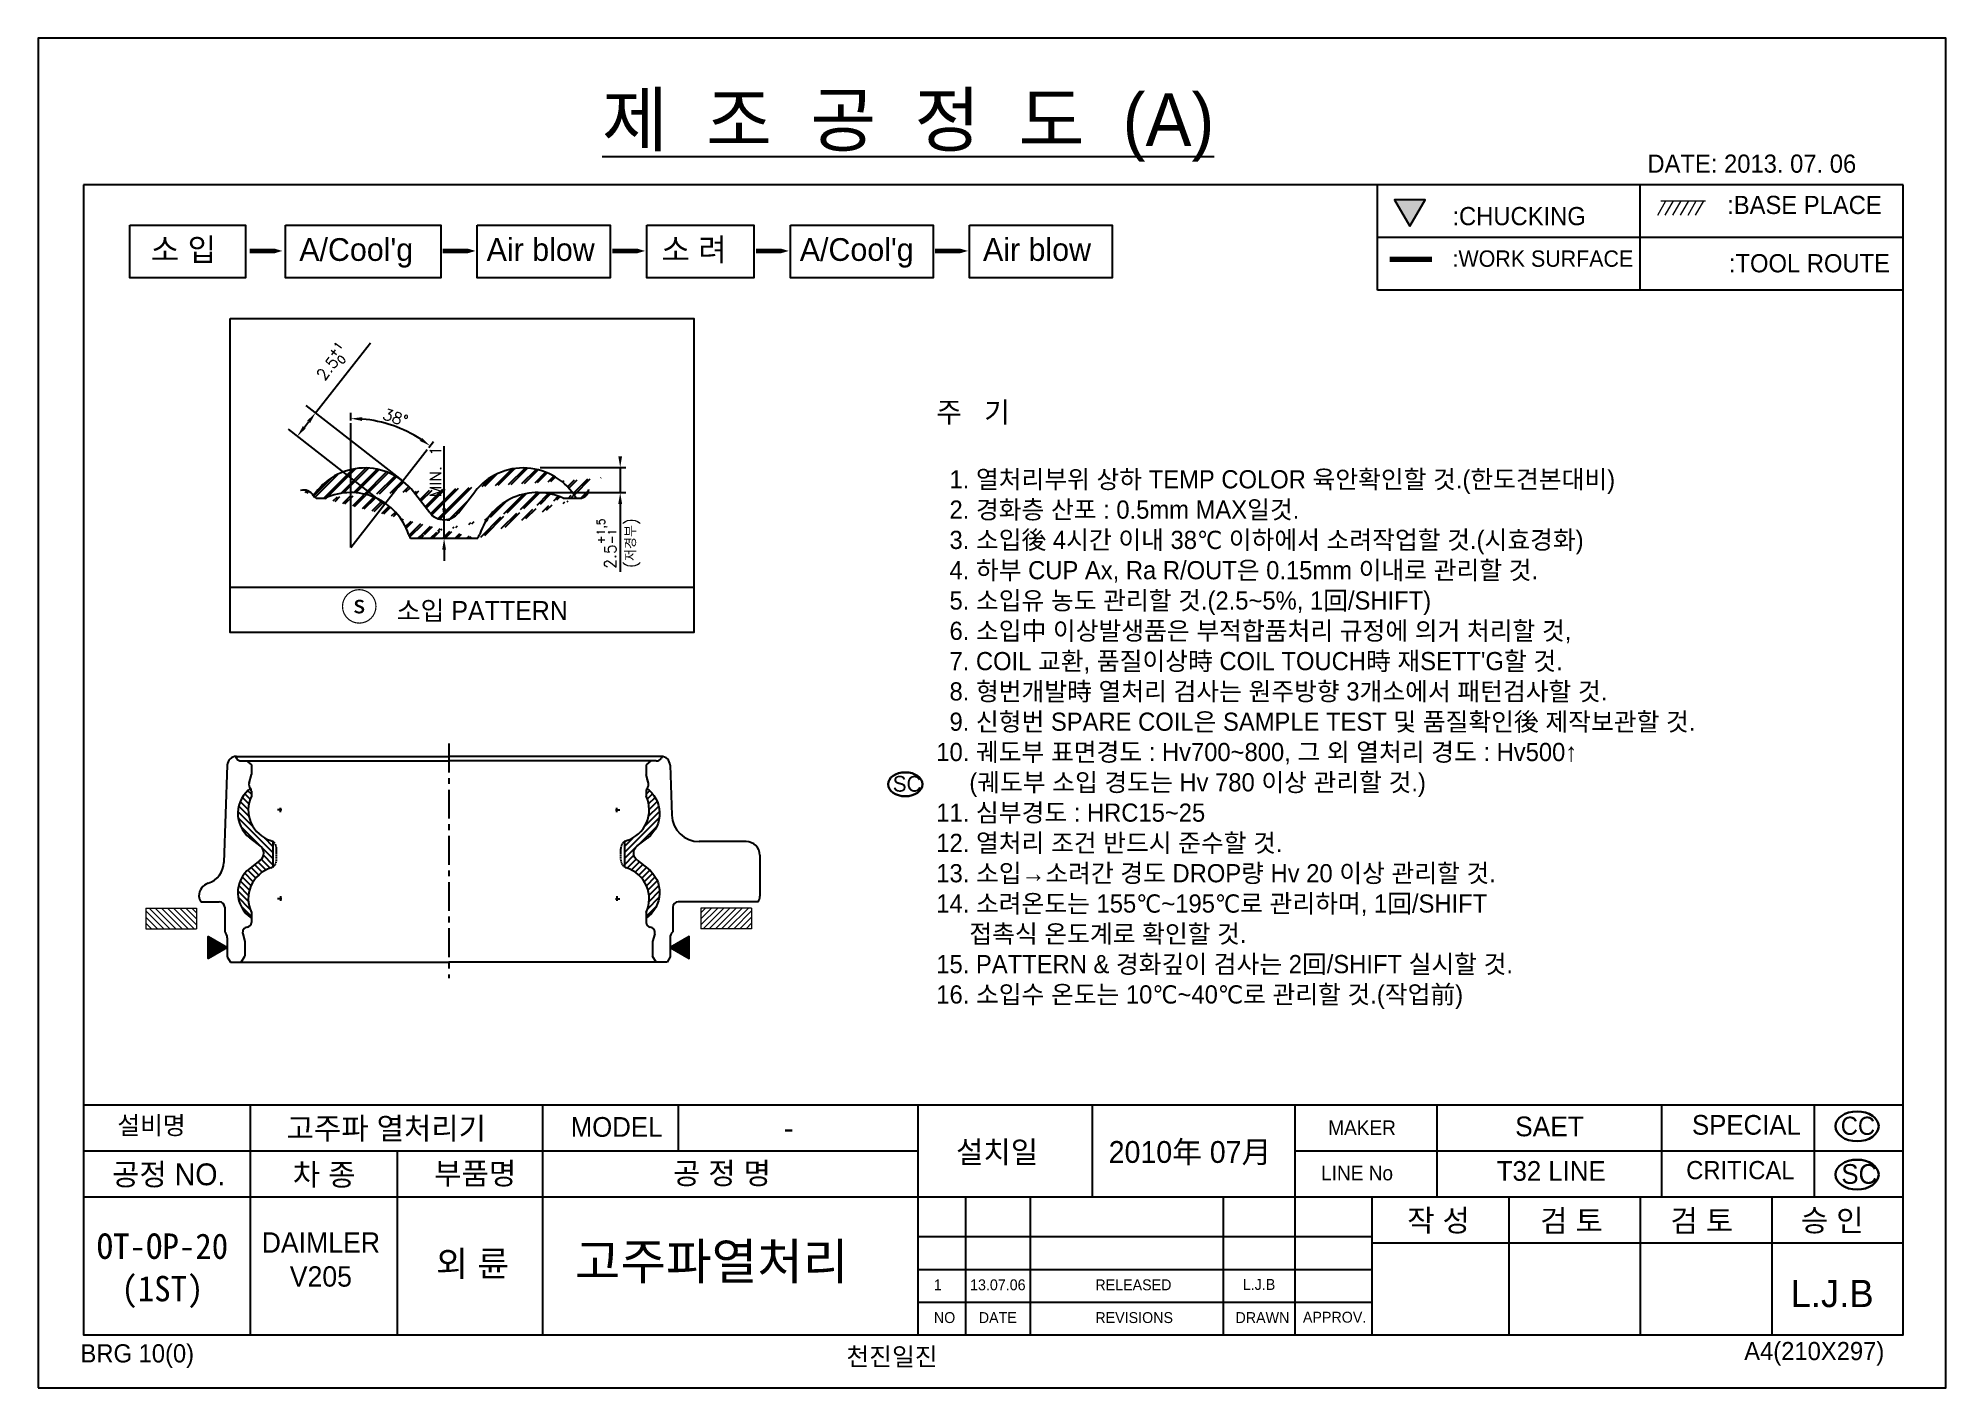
# Model space of a CAD drawing. Header units: millimetres. Extents: x 886 to 3826, y 980 to 1980.
# Drawn here: x 1305.7 to 1725.7, y 1682.6 to 1979.6 of the extents above; entities that cross this region are included whole.
import ezdxf

# ---------------------------------------------------------------- set-up
doc = ezdxf.new("R2010")
doc.units = ezdxf.units.MM
doc.linetypes.add('CENTER', pattern=[50.800000000000004, 31.75, -6.35, 6.35, -6.35])
doc.linetypes.add('HIDDEN', pattern=[0.375, 0.25, -0.125])
for name, color, linetype, lineweight in [('\\M+3B0A1\\M+3B0F8\\M+3BACE', 5, 'Continuous', 13), ('\\M+3B1E2\\M+3C1D8\\M+3B8E9', 111, 'Continuous', 9), ('DIM', 1, 'Continuous', 13)]:
    doc.layers.add(name, color=color, linetype=linetype, lineweight=lineweight)
doc.styles.add('GHS', font='Gulim.ttf')
doc.styles.get("Standard").update_dxf_attribs({"font": 'txt.shx', "bigfont": 'whgtxt.shx'})
doc.styles.add('STYLE1', font='txt.shx')
doc.dimstyles.new('ISO-25', dxfattribs={"dimtxt": 2.5, "dimasz": 2.5, "dimexe": 1.25, "dimexo": 0.625, "dimtad": 1, "dimtxsty": 'Standard', "dimcen": 2.5, "dimadec": 0, "dimazin": 0, "dimtfac": 1, "dimtmove": 0, "dimatfit": 3, "dimfxl": 0, "dimarcsym": 0})

msp = doc.modelspace()

# ---------------------------------------------------------------- texts
at = {"style": 'GHS'}
for s, insert, char_height, width, attachment_point in [('{\\L제  조  공  정  도  (A)}', (1429.801546998559, 1967.456559642784), 11.568915072, 251.89224, 1), ('DATE: 2013. 07. 06', (1659.96786610905, 1953.983734542569), 4, 58.3546, 1), (':BASE PLACE', (1677.520676209184, 1944.895716239528), 4, 49.64659889522137, 1), (':CHUCKING ', (1617.033182088393, 1942.440237906495), 4, 30.54547948749898, 1), (':WORK SURFACE', (1617.058508176042, 1932.883304602492), 3.6, 52.0293519968751, 1), (':TOOL ROUTE', (1677.898720372008, 1932.065711645077), 4, 35.74905710501807, 1), ('설비명', (1323.078559814488, 1742.358803589515), 4, 21.60072, 1), ('고주파 열처리기', (1360.360369477843, 1742.088964082653), 4.800000000000001, 67.9826, 1), ('MODEL', (1422.915002947317, 1742.174171405091), 4.338343152, 17.84165269518058, 1), ('MAKER', (1589.688590877445, 1741.429962710431), 3.2, 18.860868, 1), ('SPECIAL', (1669.76655079478, 1742.628793785514), 4.338343152, 18.86088, 1), ('CC', (1702.527514753729, 1742.259455922181), 4, 18.86088, 1), ('설치일', (1507.745598626698, 1736.892515607441), 4.800000000000001, 40.98192, 1), ('2010年 07月', (1541.358097857571, 1736.89251560744), 4.800000000000001, 40.9819, 1), ('공정 NO.', (1321.938284546429, 1731.972493532163), 4.800000000000001, 30.43032, 1), ('차 종', (1361.733112885427, 1731.914606791916), 4.800000000000001, 15.40648, 1), ('부품명', (1392.851997249091, 1732.153055454276), 4.800000000000001, 18.5448, 1), ('공 정 명', (1445.432992289267, 1732.220591468584), 4.800000000000001, 58.30136, 1), ('LINE No', (1588.133897061574, 1731.451473935559), 3.2, 23.92951965138752, 1), ('CRITICAL', (1668.502117181774, 1732.505993097514), 4, 18.86088, 1), ('SC', (1702.662440043199, 1731.823121360385), 4.338343152, 18.86088, 1), ('작 성', (1607.083545897872, 1721.80880624201), 4.800000000000001, 22.93208, 1), ('검 토', (1636.345900503952, 1721.75144747905), 4.800000000000001, 22.93208, 1), ('검 토', (1665.029552791215, 1721.763892224285), 4.800000000000001, 22.93208, 1), ('승 인', (1693.74993811259, 1721.835674521012), 4.800000000000001, 22.93208, 1), ('{\\fGulimChe|b0|i0|c129|p49;OT-OP-20\\P(1ST)}', (1333.024713498819, 1708.348152094487), 5.600000000000001, 23.7862, 5), ('DAIMLER\\PV205', (1367.9074824445, 1710.80530939407), 4.48, 35.920512, 5), ('고주파열처리', (1423.821911262547, 1714.420151215342), 8, 279.625920346421, 1), ('1', (1502.864828843014, 1706.457715117121), 2.4, 21.5584, 1), ('13.07.06', (1510.836316015732, 1706.45771511712), 2.4, 21.5584, 1), ('RELEASED', (1538.420664144415, 1706.457715117121), 2.4, 21.5584, 1), ('L.J.B', (1570.882287845963, 1706.537601788316), 2.4, 21.5584, 1), ('{\\fﾹ\uffd9ￅ\uffc1ￃﾼ|b0|i0|c129|p17;L.J.B}', (1691.477441179337, 1706.347615944433), 6, 22.9321, 1), ('NO', (1502.864828843014, 1699.250929928503), 2.4, 21.5584, 1), ('DATE', (1512.753152411319, 1699.250929928503), 2.4, 21.5584, 1), ('REVISIONS', (1538.420664144415, 1699.250929928503), 2.4, 21.5584, 1), ('DRAWN', (1569.271670062193, 1699.250929928503), 2.4, 21.5584, 1), ('APPROV.', (1584.114845990681, 1699.330816599698), 2.4, 21.5584, 1), ('A4(210X297)', (1681.272335386836, 1692.684849341852), 4, 34.190676, 1), ('BRG 10(0)', (1314.983843284892, 1692.175716033261), 4, 35.60113374953283, 1), ('천진일진', (1483.608238538948, 1691.462135339721), 4, 160.358, 1)]:
    msp.add_mtext(s, dxfattribs=dict(at, insert=insert, char_height=char_height, width=width, attachment_point=attachment_point))
at = {"color": 1, "linetype": 'ByBlock', "char_height": 2.5, "attachment_point": 5}
for s, insert, rotation in [('\\A1;2.5{\\Ftxt,whgtxt|c134;\\H0.7x;\\S+1^ 0;}', (1370.423939412509, 1908.275780357228), 52.00000000000057), ('2.5{\\H0.7x;\\S+1,5^ -1;}', (1430.785550664516, 1868.372622506961), 90), ('(\\M+3C0FA\\M+3B0E6\\M+3BACE)', (1436.519896110015, 1868.489618032401), 90)]:
    msp.add_mtext(s, dxfattribs=dict(at, insert=insert, rotation=rotation))
at = {"attachment_point": 1}
for s, insert, char_height, width in [('{\\fHYGothic-Medium|b0|i0|c129|p18;ⓢ}', (1372.260799577862, 1857.440421948891), 6, 81.7515), ('{\\fHYGothic-Medium|b0|i0|c129|p18;소입 PATTERN}', (1384.568251891063, 1855.731916034674), 4.199999999999999, 81.7515), ('{\\fﾱﾼﾸﾲ|b0|i0|c129|p50;-}', (1469.818917574092, 1742.174171405091), 4.800000000000001, 46.492), ('{\\fU+FFB1ﾤﾼﾤﾸﾤﾲ|b0|i0|c129|p50;SAET}', (1630.835742548058, 1742.285884060036), 4.338343152, 27.59424), ('{\\fGulim|b0|i0|c129|p50;T32 LINE}', (1626.79537257717, 1732.485426918914), 4.338343152, 66.1326)]:
    msp.add_mtext(s, dxfattribs=dict(at, insert=insert, char_height=char_height, width=width))
at = {"color": 1, "insert": (1493.816325075024, 1817.248165927784), "char_height": 3.4706745216, "width": 15.088704, "attachment_point": 1, "style": 'GHS'}
msp.add_mtext('SC', dxfattribs=at)
at = {"lineweight": 9, "insert": (1393.261879811224, 1712.725297569028), "char_height": 5.600000000000001, "width": 46.09943339602104, "attachment_point": 1, "style": 'GHS'}
msp.add_mtext('외 륜', dxfattribs=at)
at = {"layer": 'DIM', "char_height": 5, "width": 43.7688, "attachment_point": 1}
for s, insert in [('{\\fHYGothic-Medium|b0|i0|c129|p18;소 입}', (1330.47690659021, 1935.583016332792)), ('{\\fHYGothic-Medium|b0|i0|c129|p18;소 려}', (1442.898783623607, 1935.583016332792)), ("{\\fﾱﾼﾸﾲ|b0|i0|c129|p49;A/Cool'g}", (1363.160580509018, 1935.583016332792)), ('{\\fﾱﾼﾸﾲ|b0|i0|c129|p49;Air blow}', (1404.413410976847, 1935.583016332792)), ("{\\fﾱﾼﾸﾲ|b0|i0|c129|p49;A/Cool'g}", (1473.349984409021, 1935.583016332792)), ('{\\fﾱﾼﾸﾲ|b0|i0|c129|p49;Air blow}', (1513.683866750401, 1935.583016332792))]:
    msp.add_mtext(s, dxfattribs=dict(at, insert=insert))
at = {"layer": 'DIM', "linetype": 'ByBlock', "ltscale": 3, "insert": (1503.400831156108, 1899.525471446845), "char_height": 4.5, "width": 230.3719, "attachment_point": 1, "style": 'STYLE1'}
msp.add_mtext("{\\fHYGothic-Medium|b0|i0|c129|p18;주   기\\P\\P\\H0.8889x;  1. 열처리부위 상하 TEMP COLOR 육안확인할 것.(한도견본대비)\\P  2. 경화층 산포 : 0.5mm MAX일것.\\P  3. 소입後 4시간 이내 38℃ 이하에서 소려작업할 것.(시효경화)\\P  4. 하부 CUP Ax, Ra R/OUT은 0.15mm 이내로 관리할 것.\\P  5. 소입유 농도 관리할 것.(2.5~5%, 1回/SHIFT)\\P  6. 소입中 이상발생품은 부적합품처리 규정에 의거 처리할 것,\\P  7. COIL 교환, 품질이상時 COIL TOUCH時 재SETT'G할 것.\\P  8. 형번개발時 열처리 검사는 원주방향 3개소에서 패턴검사할 것.\\P  9. 신형번 SPARE COIL은 SAMPLE TEST 및 품질확인後 제작보관할 것.\\P10. 궤도부 표면경도 : Hv700~800, 그 외 열처리 경도 : Hv500↑\\P     (궤도부 소입 경도는 Hv 780 이상 관리할 것.)\\P11. 심부경도 : HRC15~25\\P12. 열처리 조건 반드시 준수할 것.\\P13. 소입→소려간 경도 DROP량 Hv 20 이상 관리할 것.\\P14. 소려온도는 155℃~195℃로 관리하며, 1回/SHIFT\\P     접촉식 온도계로 확인할 것.\\P15. PATTERN & 경화깊이 검사는 2回/SHIFT 실시할 것.\\P16. 소입수 온도는 10℃~40℃로 관리할 것.(작업前)}", dxfattribs=at)

# ---------------------------------------------------------------- blocks, each defined once
blk = doc.blocks.new('A$C0456600C')
at = {"linetype": 'ByBlock'}
h = blk.add_hatch(dxfattribs=at)
h.set_pattern_fill('ANSI31', color=1, scale=0.3, style=0)
h.set_pattern_definition([(45, (-1466.475941326055, -1991.498531524085), (-0.6735192090801864, 0.6735192090801865), [])])
edge = h.paths.add_edge_path()
edge.add_arc((14.37699749884268, 4.030029295675604), 2, 217.7935201466065, 322.2064798533934)
edge.add_line((15.95744614666023, 2.804393921018118), (17.74461764297575, 5.108939655559425))
edge.add_line((12.79654885102514, 2.804393921018118), (11.00937735470961, 5.108939655559425))
edge.add_arc((23.09097335905744, 0.9628494297357975), 6.765617754761926, 30.53283340787863, 142.2064798533933)
edge.add_arc((5.663021638627924, 0.9628494297357975), 6.765617754761926, 37.79352014660674, 146.827797388503)
edge.add_arc((16.58388898445105, 1), 1.8, 326.2510114041224, 341.6569409015502)
edge.add_arc((12.17010601323432, 1), 1.8, 198.3430590984622, 213.7489885958794)
edge.add_arc((24.65199749884277, -1.675000000000409), 6.7, 65.05545702657854, 161.6569409015502)
edge.add_arc((4.10199749884282, -1.675000000000409), 6.7, 18.34305909844981, 114.9445429734244)
edge.add_line((0.4664628961174913, 4.399999999999636), (1.276333859978195, 4.399999999999409))
edge.add_arc((-1.05882603056898, 4.099999999999682), 1.2, 28.0724869358545, 107.8665052684867)
edge.add_arc((0.4411739694310199, 4.899999999999636), 0.5, 208.0724869358545, 270)
edge.add_arc((31.49999749884364, 5.481835558587591), 1.2, 74.99999999999926, 180)
edge.add_arc((29.29999749884382, 5.399999999999636), 1, 270, 360)
edge.add_line((27.4776611377074, 4.399999999999409), (29.29999749884382, 4.399999999999636))
edge.add_line((10.67344305852475, 0), (18.08055193916061, 0))
at = {"color": 1, "linetype": 'ByBlock'}
for p, q in [((12.79654885102514, 2.804393921018118), (11.00937735470961, 5.108939655559425)), ((15.95744614666023, 2.804393921018118), (17.74461764297575, 5.108939655559425))]:
    blk.add_line(p, q, dxfattribs=at)
for centre, radius, start, end in [((5.663021638627924, 0.9628494297357975), 6.765617754761926, 37.79352014660849, 146.8277973885068), ((23.09097335905744, 0.9628494297357975), 6.765617754761926, 30.5328334078829, 142.2064798533915), ((14.37699749884268, 4.030029295675604), 2, 217.7935201466085, 322.2064798533915)]:
    blk.add_arc(centre, radius, start, end, dxfattribs=at)
blk = doc.blocks.new('*D111')
at = {"color": 0, "linetype": 'ByBlock', "lineweight": -2, "transparency": 16777216}
for p, q in [((1374.488566765864, 1895.46364384935), (1374.488566765864, 1897.136170349265)), ((1391.698536338947, 1889.537776101462), (1392.728246471407, 1890.855744969088))]:
    blk.add_line(p, q, dxfattribs=at)
blk.add_arc((1374.488566765864, 1867.510019556097), 28.37615079316841, 57.04951556993065, 84.95048443006989, dxfattribs=at)
at = {"color": 0, "linetype": 'ByBlock', "transparency": 16777216}
for points in [[(1376.967785350911, 1895.359780457009), (1377.00449458164, 1896.192304857147), (1374.488566765864, 1895.886170349265)], [(1390.16456667589, 1891.660928642214), (1389.680940744028, 1890.982290003117), (1391.958669627249, 1889.87073152708)]]:
    blk.add_solid(points, dxfattribs=at)
at = {"layer": 'Defpoints', "color": 0, "linetype": 'ByBlock', "transparency": 16777216}
for p in [(1374.488566765864, 1894.83864384935), (1386.630261001797, 1893.157342904114), (1391.313747916869, 1889.045269380458), (1374.488566765864, 1867.510019556097), (1374.488566765864, 1867.510019556097)]:
    blk.add_point(p, dxfattribs=at)
at = {"color": 0, "linetype": 'ByBlock', "transparency": 16777216, "insert": (1384.337378099801, 1896.113044564294), "char_height": 2.5, "attachment_point": 5, "rotation": 341.00000000000017}
blk.add_mtext('38°', dxfattribs=at)
blk = doc.blocks.new('*D112')
at = {"color": 0, "linetype": 'ByBlock', "lineweight": -2, "transparency": 16777216}
for p, q in [((1395.038566765865, 1876.11184776498), (1395.038566765865, 1889.809764431646)), ((1395.038566765865, 1869.551789173629), (1395.038566765865, 1873.61184776498)), ((1395.663566765865, 1873.61184776498), (1396.288566765865, 1873.61184776498)), ((1395.663566765865, 1869.551789173629), (1396.288566765865, 1869.551789173629)), ((1395.038566765865, 1867.051789173629), (1395.038566765865, 1864.551789173629))]:
    blk.add_line(p, q, dxfattribs=at)
at = {"color": 0, "linetype": 'ByBlock', "transparency": 16777216}
for points in [[(1394.621900099198, 1876.11184776498), (1395.455233432531, 1876.11184776498), (1395.038566765865, 1873.61184776498)], [(1394.621900099198, 1867.051789173629), (1395.455233432531, 1867.051789173629), (1395.038566765865, 1869.551789173629)]]:
    blk.add_solid(points, dxfattribs=at)
at = {"layer": 'Defpoints', "color": 0, "linetype": 'ByBlock', "transparency": 16777216}
for p in [(1395.038566765865, 1873.61184776498), (1395.038566765865, 1869.551789173629), (1395.038566765865, 1869.551789173629)]:
    blk.add_point(p, dxfattribs=at)
at = {"color": 0, "linetype": 'ByBlock', "transparency": 16777216, "insert": (1393.163566765865, 1884.210806098313), "char_height": 2.5, "attachment_point": 5, "rotation": 90}
blk.add_mtext('MIN. 1', dxfattribs=at)
blk = doc.blocks.new('A$C698B4B0A')
at = {"color": 1, "linetype": 'ByBlock'}
for p, q in [((2.301427248507935, 23.90650783444062), (0.5355340577930292, 25.67240102515552)), ((2.421994589958558, 25.1329789111503), (0.9926820070179474, 26.56229149409069)), ((2.706791390317903, 26.19522052895127), (1.553767256179071, 27.34824466308987)), ((2.978469672414121, 27.27058066501581), (2.211447871035944, 28.03760246639376)), ((3.264222782617708, 20.24963546400977), (0.01590862774310153, 23.4979496188846)), ((7.728469672431402, 14.43835015603599), (0.06450038019829663, 22.10231944826933)), ((2.441189040235713, 22.4197076245523), (0.1987564755595486, 24.66214018922847)), ((4.901532801939311, 15.91824860836732), (0.6244645048179791, 20.19531690548865)), ((4.924075751413056, 15.90076658744761), (2.619530016871749, 17.68793808376313)), ((7.728469672431174, 15.78538857419653), (5.844817028164243, 17.66904121846324)), ((4.924075751413056, 12.73986929181251), (2.619530016871749, 10.95269779549699)), ((7.134152426771152, 10.99155214721554), (5.165115764433267, 12.96058880955297)), ((7.72846967243072, 13.09131173787591), (5.295337785807988, 15.52444362449864)), ((7.728469672431174, 11.74427331971538), (5.638479350451234, 13.83426364169509)), ((2.911050557426279, 7.13242350759765), (0.9611899744670609, 9.082284090557096)), ((3.377424081935033, 8.013088401248979), (1.516115978148946, 9.87439650503552)), ((3.941888317025814, 8.795662584318734), (2.167893844201217, 10.56965705714333)), ((4.59805953801424, 9.486529781491072), (2.908103361312669, 11.17648595819242)), ((5.344974798303156, 10.08665293936224), (3.666785221687178, 11.76484251597822)), ((6.186804833722817, 10.59186132210311), (4.425467082062823, 12.35319907376311)), ((2.323844340450023, 3.678514470092523), (0.01096840908917329, 5.9913904014536)), ((2.670498954277036, 1.984821438105882), (0.07884543626664708, 4.576474956116272)), ((2.341547043209175, 5.007850185494135), (0.1824521656267279, 7.166945063076355)), ((2.556670345175462, 6.139765301688158), (0.510910254198734, 8.185525392664886)), ((2.978469672414349, 0.3298123018075785), (0.7010646876058217, 2.607217286616105))]:
    blk.add_line(p, q, dxfattribs=at)
for centre, radius, start, end in [((6.765620242695377, 23.03429379984482), 6.765617754761926, 124.3773690880864, 232.2064798533915), ((3.69844037675557, 14.32031793963006), 2, 307.7935201466084, 52.20647985339151), ((6.765620242695377, 5.606342079415299), 6.765617754761926, 127.7935201466085, 235.9605082351665)]:
    blk.add_arc(centre, radius, start, end, dxfattribs=at)
blk = doc.blocks.new('A$C40E07877')
for p, q in [((24.58830818852084, 123.4999986003656), (33.58830818852039, 123.4999986003654)), ((34.83830818852039, 123.061248099965), (34.83830818852039, 105.5199986003655)), ((21.58830818852084, 120.4999986003656), (21.58830818852084, 110.1233264667519)), ((2.838308188520614, 101.7430518403248), (2.838308188520386, 54.99999860036564)), ((4.768509195115485, 103.741833494363), (15.797705168736, 104.1269815046373)), ((36.03830818852043, 104.3199986003655), (41.43143678709748, 104.3199986003655)), ((42.78830818852089, 103.7499986003655), (46.95529548662853, 103.7499986003655)), ((46.95529548662853, 103.7499986003655), (48.13830818852102, 103.066985898473)), ((48.13830818852102, 103.066985898473), (48.13830818852034, 54.99999860036564)), ((3.838308188520386, 100.7071782773376), (3.838308188520386, 54.99999860036564)), ((3.838308188520386, 99.50900604179924), (4.726920942040806, 98.44999860036569)), ((4.726920942040806, 98.44999860036569), (6.818873717843871, 98.44999860036569)), ((41.89889104264444, 100.3409451505003), (43.54452597116961, 99.8999986003654)), ((43.54452597116938, 99.8999986003655), (46.78209040587171, 99.89999860036528)), ((48.13830818852102, 100.6830113022577), (46.78209040587171, 99.89999860036528)), ((2.838308188520614, 8.256945360406235), (2.838308188520386, 54.99999860036542)), ((3.838308188520386, 9.292818923393497), (3.838308188520386, 54.99999860036542)), ((48.13830818852102, 6.933011302258024), (48.13830818852034, 54.99999860036542)), ((3.838308188520386, 10.49099115893182), (4.726920942040806, 11.54999860036537)), ((4.726920942040806, 11.54999860036537), (6.818873717843871, 11.54999860036537)), ((41.89889104264444, 9.659052050230798), (43.54452597116961, 10.09999860036567)), ((43.54452597116938, 10.09999860036555), (46.78209040587171, 10.09999860036578)), ((48.13830818852102, 9.316985898473376), (46.78209040587171, 10.09999860036578)), ((4.768509195115485, 6.258163706368009), (26.15879184633468, 5.511198576541119)), ((34.83830818852061, 0.4387491007659037), (34.83830818852039, 4.479998600365548)), ((36.03830818852043, 5.679998600365593), (41.43143678709748, 5.679998600365593)), ((36.03830818852043, 5.679998600365593), (41.43143678709748, 5.679998600365593)), ((42.78830818852089, 6.249998600365529), (46.95529548662853, 6.249998600365529)), ((46.95529548662853, 6.249998600365529), (48.13830818852102, 6.933011302258024))]:
    blk.add_line(p, q)
at = {"color": 0, "linetype": 'ByBlock'}
for p, q in [((2.851214556217883, 101.9698973746903), (3.238308188520023, 101.746408761879)), ((8.718901804985762, 98.95910959191235), (6.818873717843189, 98.44999860036557)), ((8.718901804985762, 98.95910959191235), (7.751886419734319, 98.69999860036546)), ((21.58875218215621, 93.69999860036569), (27.15086419488421, 93.69999860036569)), ((21.58875218215621, 16.29999860036537), (27.15086419488421, 16.29999860036537)), ((8.718901804985762, 11.04088760881871), (6.818873717843189, 11.54999860036548)), ((8.718901804985762, 11.04088760881871), (7.751886419734319, 11.2999986003656)), ((2.851214556217883, 8.030099826040782), (3.238308188520023, 8.253588438852034)), ((33.58830818852039, -1.39963435685786e-06), (33.58830818852061, -1.39963435685786e-06))]:
    blk.add_line(p, q, dxfattribs=at)
at = {"color": 2, "linetype": 'ByBlock', "ltscale": 0.2}
for p, q in [((10.4846478801428, 98.44999860036569), (11.55003885868518, 98.44999860036557)), ((37.18957751835546, 98.44999860036557), (39.40471302636024, 98.44999860036557)), ((10.4846478801428, 11.54999860036548), (11.55003885868518, 11.54999860036548)), ((37.18957751835546, 11.54999860036548), (39.40471302636024, 11.54999860036548))]:
    blk.add_line(p, q, dxfattribs=at)
at = {"color": 1}
for p, q in [((14.58130818852032, 91.72338340913143), (14.58130818852032, 92.69161379159982)), ((34.1583081885201, 91.72338340913143), (34.1583081885201, 92.69161379159982)), ((15.12542337975447, 92.00749860036558), (14.15719299728607, 92.00749860036558)), ((33.61419299728595, 92.00749860036558), (34.58242337975435, 92.00749860036558)), ((15.12542337975447, 17.99249860036548), (14.15719299728607, 17.99249860036548)), ((14.58130818852032, 18.27661379159963), (14.58130818852032, 17.30838340913124)), ((33.61419299728595, 17.99249860036548), (34.58242337975435, 17.99249860036548)), ((34.1583081885201, 18.27661379159963), (34.1583081885201, 17.30838340913124))]:
    blk.add_line(p, q, dxfattribs=at)
at = {"color": 6, "linetype": 'HIDDEN'}
for p, q in [((25.53585088934597, 92.90049860036561), (23.20376548769468, 92.90049860036561)), ((25.53585088934597, 17.09949860036545), (23.20376548769468, 17.09949860036545))]:
    blk.add_line(p, q, dxfattribs=at)
at = {"color": 1, "linetype": 'CENTER', "ltscale": 0.2}
blk.add_line((3.577908501029015e-06, 54.99999860036553), (51.64069253677917, 54.99999860036553), dxfattribs=at)
for centre, radius, start, end in [((24.58830818852084, 120.4999986003656), 3, 90, 180), ((33.58830818852039, 121.4999986003654), 2, 51.31781254651104, 90), ((15.58830818852084, 110.1233264667519), 6, 272.0000000000036, 0), ((36.03830818852043, 105.5199986003655), 1.2, 180, 270), ((4.838308188520614, 101.7430518403248), 2, 92.00000000000361, 180), ((41.5883081885213, 99.1818341589534), 1.2, 75.00000000000472, 172.9986385570731), ((41.5883081885213, 10.81816304177767), 1.2, 187.0013614429301, 284.9999999999953), ((4.838308188520614, 8.256945360406235), 2, 180, 267.9999999999964), ((36.03830818852043, 4.479998600365548), 1.2, 90, 180), ((36.03830818852043, 4.479998600365548), 1.2, 90, 180)]:
    blk.add_arc(centre, radius, start, end)
at = {"color": 0, "linetype": 'ByBlock'}
for centre, radius, start, end in [((2.638308188520341, 100.7071782773376), 1.2, 0, 60.000000000014), ((42.78830818852066, 105.6499986003655), 1.9, 224.4270040000077, 270), ((9.029484659108675, 97.7999986003656), 1.2, 48.59037789173856, 104.9999999999945), ((10.4846478801428, 99.44999860036569), 1, 228.5903778917245, 270), ((14.58130818852032, 92.00749860036558), 7.12, 17.57210768561615, 115.1975167030364), ((34.1583081885201, 92.00749860036558), 7.12, 64.80248329696356, 162.4278923143768), ((23.08508093948217, 94.70049860036556), 1.8, 197.572107685613, 213.7681319094912), ((25.65453543755825, 94.70049860036556), 1.8, 326.2318680905088, 342.4278923143839), ((14.58130818852032, 17.99249860036548), 7.12, 244.8024832969621, 342.4278923143901), ((23.08508093948217, 15.2994986003655), 1.8, 146.2318680905061, 162.42789231439), ((25.65453543755825, 15.2994986003655), 1.8, 17.57210768560995, 33.76813190948577), ((34.1583081885201, 17.99249860036548), 7.12, 197.5721076856263, 295.1975167030378), ((2.638308188520341, 9.292818923393497), 1.2, 299.999999999986, 0), ((9.029484659108675, 12.19999860036546), 1.2, 255.0000000000056, 311.4096221082614), ((10.4846478801428, 10.54999860036537), 1, 90, 131.4096221082636), ((25.98429436282208, 0.5142444414456122), 5, 18.10258236935683, 87.99999999999639), ((42.78830818852066, 4.349998600365552), 1.9, 90, 135.5729959999923), ((33.58830818852039, 2.999998600365643), 3, 198.1025823693568, 270), ((33.58830818852061, 1.999998600365643), 2, 270, 308.682187453489)]:
    blk.add_arc(centre, radius, start, end, dxfattribs=at)
at = {"color": 2, "linetype": 'ByBlock'}
for centre, start, end in [((39.40471302636024, 99.44999860036569), 270, 352.9986385570731), ((39.40471302636024, 10.54999860036537), 7.001361442930102, 90)]:
    blk.add_arc(centre, 1, start, end, dxfattribs=at)
at = {"color": 6, "linetype": 'HIDDEN'}
for centre, start, end in [((23.08508093948194, 94.70049860036556), 213.7681319094939, 270), ((25.65453543755825, 94.70049860036568), 270, 326.2318680905088), ((23.08508093948194, 15.2994986003655), 90, 146.2318680905034), ((25.65453543755825, 15.29949860036538), 33.7681319094939, 90)]:
    blk.add_arc(centre, 1.8, start, end, dxfattribs=at)

# ---------------------------------------------------------------- dimensions: what is measured, and where the dimension line sits
at = {"color": 1, "linetype": 'ByBlock'}
dim = msp.add_angular_dim_2l(base=(1386.630261001797, 1893.157342904114), line1=((1374.488566765864, 1867.510019556097), (1391.313747916869, 1889.045269380458)), line2=((1374.488566765864, 1867.510019556097), (1374.488566765864, 1894.83864384935)), dimstyle='ISO-25', dxfattribs=at)
dim.commit()
dim.dimension.update_dxf_attribs({"geometry": '*D111', "text_midpoint": (1384.337378099801, 1896.113044564294)})
dim = msp.add_linear_dim(base=(1395.038566765865, 1869.551789173629), p1=(1395.038566765865, 1873.61184776498), p2=(1395.038566765865, 1869.551789173629), angle=90, text='MIN. 1', dimstyle='ISO-25', dxfattribs=at)
dim.commit()
dim.dimension.update_dxf_attribs({"geometry": '*D112', "text_midpoint": (1395.038566765865, 1884.210806098313), "dimtype": 160})

# ---------------------------------------------------------------- hatches: boundary and pattern name
for points in [[(1607.666180191804, 1938.194686077234), (1611.018715602471, 1944.001447742683), (1604.313644781138, 1944.001447742683)], [(1347.305891384498, 1779.504020240025), (1343.125022985376, 1777.090194744345), (1343.125022985377, 1781.917845735706)], [(1444.805891384496, 1779.504020240019), (1448.986759783618, 1777.090194744339), (1448.986759783618, 1781.917845735699)]]:
    msp.add_hatch(color=256).paths.add_polyline_path(points)
at = {"linetype": 'ByBlock'}
h = msp.add_hatch(dxfattribs=at)
h.set_pattern_fill('ANSI31', color=1, scale=0.6, style=0)
h.set_pattern_definition([(45, (-1566.667310883932, -2113.445273874542), (-1.347038418160373, 1.347038418160373), [])])
edge = h.paths.add_edge_path()
edge.add_arc((1395.038566765865, 1877.61184776498), 4, 217.7935201466065, 322.2064798533934)
edge.add_line((1398.1994640615, 1875.160577015665), (1401.773807054131, 1879.769668484747))
edge.add_line((1391.877669470229, 1875.160577015665), (1388.303326477598, 1879.769668484747))
edge.add_arc((1412.466518486294, 1871.4774880331), 13.53123550952385, 30.53283340787863, 142.2064798533933)
edge.add_arc((1377.610615045435, 1871.4774880331), 13.53123550952385, 37.79352014660674, 146.827797388503)
edge.add_arc((1399.452349737081, 1871.551789173629), 3.6, 326.2510114041224, 341.6569409015502)
edge.add_arc((1390.624783794648, 1871.551789173629), 3.6, 198.3430590984622, 213.7489885958794)
edge.add_arc((1415.588566765865, 1866.201789173628), 13.4, 65.05545702657854, 161.6569409015502)
edge.add_arc((1374.488566765865, 1866.201789173628), 13.4, 18.34305909844981, 114.9445429734244)
edge.add_line((1367.217497560414, 1878.351789173628), (1368.837239488136, 1878.351789173627))
edge.add_arc((1364.166919707041, 1877.751789173628), 2.4, 28.0724869358545, 107.8665052684867)
edge.add_arc((1367.166919707041, 1879.351789173628), 1, 208.0724869358545, 270)
edge.add_arc((1429.284566765866, 1880.515460290804), 2.4, 74.99999999999926, 180)
edge.add_arc((1424.884566765867, 1880.351789173628), 2, 270, 360)
edge.add_line((1421.239894043594, 1878.351789173627), (1424.884566765867, 1878.351789173628))
edge.add_line((1387.631457885229, 1869.551789173629), (1402.4456756465, 1869.551789173629))
at = {"layer": '\\M+3B1E2\\M+3C1D8\\M+3B8E9'}
h = msp.add_hatch(dxfattribs=at)
h.set_pattern_fill('ANSI31', color=256, scale=0.3, style=0)
h.set_pattern_definition([(134.9999999999926, (2786.819848079886, -232.9640598728963), (0.6735192090802739, 0.673519209080099), [])])
h.paths.add_polyline_path([(1340.54242835952, 1783.619126926617), (1329.384761270323, 1783.619126926618), (1329.384761270323, 1788.174059071714), (1340.54242835952, 1788.174059071712)])
h = msp.add_hatch(dxfattribs=at)
h.set_pattern_fill('ANSI31', color=256, scale=0.3, style=0)
h.set_pattern_definition([(45, (5.291934688847277, -232.9640598727158), (-0.6735192090801864, 0.6735192090801865), [])])
h.paths.add_polyline_path([(1451.569354409475, 1783.61912692661), (1462.727021498673, 1783.61912692661), (1462.727021498673, 1788.174059071705), (1451.569354409476, 1788.174059071705)])

# ---------------------------------------------------------------- linework, layer by layer
for p, q in [((1716.242428612882, 1947.311365751668), (1315.668744244881, 1947.311365751668)), ((1716.242428612881, 1935.742450679668), (1600.553277892881, 1935.742450679668)), ((1716.242428612881, 1924.173535607668), (1600.553277892881, 1924.173535607668)), ((1421.239894043594, 1878.351789173627), (1424.884566765867, 1878.351789173628)), ((1347.939725587592, 1858.80536272372), (1449.996602723132, 1858.80536272372)), ((1315.668744244881, 1744.855351991668), (1716.242428612882, 1744.855351991668)), ((1352.337658993081, 1744.855351991668), (1352.337658993081, 1694.241348551668)), ((1416.672616070846, 1744.855351991668), (1416.672616070846, 1694.241348551669)), ((1446.553598213477, 1744.855351991668), (1446.553598213477, 1734.732551303668)), ((1499.325271012881, 1744.855351991668), (1499.325271012881, 1694.241348551668)), ((1537.735831703143, 1744.855351991668), (1537.735831703143, 1724.609750615668)), ((1582.327069167299, 1744.855351991668), (1582.327069167299, 1724.609750615668)), ((1613.569130754986, 1744.855351991668), (1613.569130754986, 1724.609750615668)), ((1663.083231873803, 1744.855351991668), (1663.083231873803, 1724.609750615668)), ((1696.662793388139, 1744.855351991668), (1696.662793388139, 1724.609750615668)), ((1315.668744244881, 1734.732551303668), (1499.325271012881, 1734.732551303668)), ((1384.698497599828, 1734.732551303668), (1384.698497599828, 1694.241348551669)), ((1582.327069167299, 1734.732551303668), (1716.242428612881, 1734.732551303668)), ((1582.327069167299, 1734.732551303668), (1716.242428612881, 1734.732551303668)), ((1582.327069167299, 1734.732551303668), (1716.242428612881, 1734.732551303668)), ((1582.327069167299, 1734.732551303668), (1716.242428612882, 1734.732551303668)), ((1582.398428679659, 1734.732551303668), (1716.242428612881, 1734.732551303668)), ((1315.668744244881, 1724.609750615668), (1716.242428612882, 1724.609750615668)), ((1509.815207385233, 1724.609750615668), (1509.815207385233, 1694.241348551668)), ((1524.052216171198, 1724.609750615668), (1524.052216171198, 1694.241348551668)), ((1566.544710825726, 1724.609750615668), (1566.544710825726, 1694.241348551668)), ((1582.327069167299, 1724.609750615668), (1582.327069167299, 1694.241348551668)), ((1599.279752167581, 1724.609750615668), (1599.279752167581, 1694.241348551668)), ((1629.475565572881, 1724.609750615668), (1629.475565572881, 1694.241348551668)), ((1658.397853252881, 1724.609750615668), (1658.397853252881, 1694.241348551668)), ((1687.320140932881, 1724.609750615668), (1687.320140932881, 1694.241348551668)), ((1499.325271012881, 1715.861704117519), (1599.279752167581, 1715.861704117518)), ((1599.279752167581, 1714.486949927668), (1716.242428612881, 1714.486949927668)), ((1499.325271012881, 1708.654918928902), (1599.279752167581, 1708.654918928902)), ((1499.325271012881, 1701.448133740285), (1599.279752167581, 1701.448133740285))]:
    msp.add_line(p, q)
at = {"color": 1, "linetype": 'ByBlock'}
for p, q in [((1366.745219855481, 1897.137834946323), (1378.801923747275, 1912.569712204455)), ((1385.927407218111, 1882.151067674942), (1364.680378489172, 1898.751065826837)), ((1364.268231435994, 1893.96743434576), (1365.206066167167, 1895.167808062306)), ((1374.488566765864, 1867.510019556097), (1374.488566765864, 1894.83864384935)), ((1381.911265110309, 1877.010640190362), (1360.774597577501, 1893.524414725996)), ((1374.488566765864, 1867.510019556097), (1391.313747916869, 1889.045269380458)), ((1416.213566765865, 1885.101789173628), (1435.056383997849, 1885.101789173628)), ((1433.806383997849, 1885.101789173628), (1433.806383997849, 1879.601789173628)), ((1391.877669470229, 1875.160577015665), (1388.303326477598, 1879.769668484747)), ((1398.1994640615, 1875.160577015665), (1401.773807054131, 1879.769668484747)), ((1416.213566765865, 1879.601789173628), (1435.056383997849, 1879.601789173628)), ((1433.806383997849, 1877.101789173628), (1433.806383997849, 1862.143455840295))]:
    msp.add_line(p, q, dxfattribs=at)
at = {"color": 0, "linetype": 'ByBlock'}
for p, q in [((1367.217497560414, 1878.351789173628), (1368.837239488136, 1878.351789173627)), ((1395.038566765865, 1869.551789173629), (1395.038566765865, 1876.406863285268)), ((1387.631457885229, 1869.551789173629), (1402.4456756465, 1869.551789173629))]:
    msp.add_line(p, q, dxfattribs=at)
for points in [[(1315.668744244881, 1947.311365751668), (1315.668744244881, 1694.241348551668), (1716.242428612881, 1694.241348551668), (1716.242428612881, 1947.311365751668)], [(1600.553277892881, 1924.173535607668), (1600.553277892881, 1947.311365751668)], [(1658.397853252881, 1924.173535607668), (1658.397853252881, 1947.311365751668)]]:
    msp.add_lwpolyline(points)
for points in [[(1607.666180191804, 1938.194686077234), (1611.018715602471, 1944.001447742683), (1604.313644781138, 1944.001447742683)], [(1325.832648071441, 1938.424007450783), (1351.335580457753, 1938.424007450783), (1351.335580457753, 1926.862187652758), (1325.832648071441, 1926.862187652758)], [(1360.085185527983, 1938.424007450783), (1394.296391587292, 1938.424007450783), (1394.296391587292, 1926.862187652758), (1360.085185527983, 1926.862187652758)], [(1402.328539125746, 1938.424007450783), (1431.612815688125, 1938.424007450783), (1431.612815688125, 1926.862187652758), (1402.328539125746, 1926.862187652758)], [(1439.644963226579, 1938.424007450783), (1463.254681619773, 1938.424007450783), (1463.254681619773, 1926.862187652758), (1439.644963226579, 1926.862187652758)], [(1471.286829158226, 1938.424007450783), (1502.703451652499, 1938.424007450783), (1502.703451652499, 1926.862187652758), (1471.286829158226, 1926.862187652758)], [(1510.735599190953, 1938.424007450783), (1542.152221685225, 1938.424007450783), (1542.152221685225, 1926.862187652758), (1510.735599190953, 1926.862187652758)], [(1347.939725587592, 1917.869828144786), (1449.996602723132, 1917.869828144786), (1449.996602723132, 1848.791236296734), (1347.939725587592, 1848.791236296734)], [(1347.305891384498, 1779.504020240024), (1343.125022985376, 1777.090194744345), (1343.125022985377, 1781.917845735705)], [(1444.805891384496, 1779.504020240018), (1448.986759783618, 1777.090194744339), (1448.986759783618, 1781.917845735698)]]:
    msp.add_lwpolyline(points, close=True)
msp.add_lwpolyline([(1662.699521524339, 1930.168781469417, 0, 2.892228768, 0), (1667.037864676338, 1930.168781469417, 0, 0, 0), (1673.360139230286, 1930.180818288462, 0, 0, 0)], format="xyseb")
at = {"color": 1, "linetype": 'ByBlock'}
for centre, radius, start, end in [((1377.610615045435, 1871.4774880331), 13.53123550952385, 37.79352014660459, 146.8277973885032), ((1412.466518486294, 1871.4774880331), 13.53123550952385, 30.53283340787947, 142.2064798533954), ((1395.038566765865, 1877.61184776498), 4, 217.7935201466046, 322.2064798533954)]:
    msp.add_arc(centre, radius, start, end, dxfattribs=at)
at = {"color": 0, "linetype": 'ByBlock'}
for centre, radius, start, end in [((1364.166919707041, 1877.751789173628), 2.4, 28.07248693585435, 107.8665052684869), ((1367.166919707041, 1879.351789173628), 1, 208.0724869358544, 270), ((1374.488566765865, 1866.201789173628), 13.4, 18.34305909844883, 114.9445429734244), ((1415.588566765865, 1866.201789173628), 13.4, 65.05545702657557, 161.6569409015512), ((1390.624783794648, 1871.551789173629), 3.6, 198.3430590984631, 213.7489885958811), ((1399.452349737081, 1871.551789173629), 3.6, 326.2510114041222, 341.6569409015511)]:
    msp.add_arc(centre, radius, start, end, dxfattribs=at)
msp.add_arc((1424.884566765867, 1880.351789173628), 2, 270, 0)
at = {"color": 1, "lineweight": 30}
msp.add_ellipse((1496.578821280654, 1815.397277598654), major_axis=(-3.808159269322641, 0), ratio=0.690065994405155, dxfattribs=at)
at = {"color": 0, "lineweight": 30}
for centre in [(1706.115560300237, 1740.139627159391), (1706.115560300237, 1729.509510948972)]:
    msp.add_ellipse(centre, major_axis=(-4.760199086653301, 0), ratio=0.690065994405155, dxfattribs=at)
at = {"color": 1, "linetype": 'ByBlock'}
for points in [[(1363.939893621991, 1894.223959960479), (1364.596569249996, 1893.710908731041), (1362.729077747679, 1891.997407461743)], [(1364.877728353164, 1895.424333677025), (1365.53440398117, 1894.911282447587), (1366.745219855481, 1897.137834946323)], [(1433.389717331182, 1887.601789173628), (1434.223050664516, 1887.601789173628), (1433.806383997849, 1885.101789173628)], [(1433.389717331182, 1877.101789173628), (1434.223050664516, 1877.101789173628), (1433.806383997849, 1879.601789173628)]]:
    msp.add_solid(points, dxfattribs=at)
at = {"layer": '\\M+3B0A1\\M+3B0F8\\M+3BACE', "const_width": 1.2}
msp.add_lwpolyline([(1603.202232140339, 1930.902360733656), (1612.517987228187, 1930.902360733656)], dxfattribs=at)
at = {"layer": '\\M+3B1E2\\M+3C1D8\\M+3B8E9'}
for p, q in [((1662.224226535906, 1940.658518779702), (1664.041025002147, 1943.805306030344)), ((1662.93736735823, 1943.805306030344), (1672.780469994499, 1943.805306030344)), ((1663.89405559367, 1940.658518779702), (1665.71085405991, 1943.805306030344)), ((1665.563884651432, 1940.658518779702), (1667.380683117673, 1943.805306030344)), ((1667.233713709195, 1940.658518779702), (1669.050512175435, 1943.805306030344)), ((1668.903542766958, 1940.658518779702), (1670.720341233198, 1943.805306030344)), ((1670.573371824721, 1940.658518779702), (1672.390170290962, 1943.805306030344)), ((1329.384761270323, 1788.174059071714), (1340.54242835952, 1788.174059071712)), ((1329.384761270323, 1788.174059071714), (1329.384761270323, 1783.619126926618)), ((1340.54242835952, 1788.174059071712), (1340.54242835952, 1783.619126926617)), ((1462.727021498673, 1788.174059071705), (1451.569354409475, 1788.174059071705)), ((1451.569354409475, 1788.174059071705), (1451.569354409475, 1783.61912692661)), ((1462.727021498673, 1788.174059071705), (1462.727021498673, 1783.61912692661)), ((1329.384761270323, 1783.619126926618), (1340.54242835952, 1783.619126926617)), ((1462.727021498673, 1783.61912692661), (1451.569354409475, 1783.61912692661))]:
    msp.add_line(p, q, dxfattribs=at)
at = {"layer": 'Defpoints'}
msp.add_lwpolyline([(1305.664225249314, 1682.591652706698), (1725.664225249314, 1682.591652706698), (1725.664225249314, 1979.591652706698), (1305.664225249314, 1979.591652706698)], close=True, dxfattribs=at)
at = {"layer": 'DIM'}
for points in [[(1352.207382096934, 1932.768859056914, 1, 1, 0), (1355.201466361696, 1932.768859056914, 2.5, 0, 0), (1359.423585124115, 1932.768859056914, 0, 0, 0)], [(1394.743197496456, 1932.768859056914, 1, 1, 0), (1397.737281761219, 1932.768859056914, 2.5, 0, 0), (1401.959400523637, 1932.768859056914, 0, 0, 0)], [(1432.059621597288, 1932.768859056914, 1, 1, 0), (1435.053705862051, 1932.768859056914, 2.5, 0, 0), (1439.275824624469, 1932.768859056914, 0, 0, 0)], [(1463.701487528936, 1932.768859056914, 1, 1, 0), (1466.695571793699, 1932.768859056914, 2.5, 0, 0), (1470.917690556117, 1932.768859056914, 0, 0, 0)], [(1503.150257561662, 1932.768859056914, 1, 1, 0), (1506.144341826425, 1932.768859056914, 2.5, 0, 0), (1510.366460588843, 1932.768859056914, 0, 0, 0)]]:
    msp.add_lwpolyline(points, format="xyseb", dxfattribs=at)

# ---------------------------------------------------------------- block references
at = {"color": 0, "linetype": 'ByBlock', "xscale": 2, "yscale": 2, "zscale": 2}
msp.add_blockref('A$C0456600C', (1366.2845717682, 1869.551789173594), dxfattribs=at)
at = {"color": 0, "linetype": 'ByBlock', "rotation": 270}
msp.add_blockref('A$C40E07877', (1341.055892784131, 1824.375822077593), dxfattribs=at)
at = {"color": 0, "linetype": 'ByBlock'}
msp.add_blockref('A$C698B4B0A', (1349.627421712082, 1785.951840972047), dxfattribs=at)
at = {"color": 0, "linetype": 'ByBlock', "xscale": -1}
msp.add_blockref('A$C698B4B0A', (1442.484361056912, 1785.951840972047), dxfattribs=at)

msp.set_redraw_order([(e.dxf.handle, doc.entitydb.next_handle()) for e in msp.query("TEXT MTEXT ATTDEF DIMENSION ARC_DIMENSION")])  # texts and dimensions are drawn at this point

doc.saveas('drawing.dxf')
